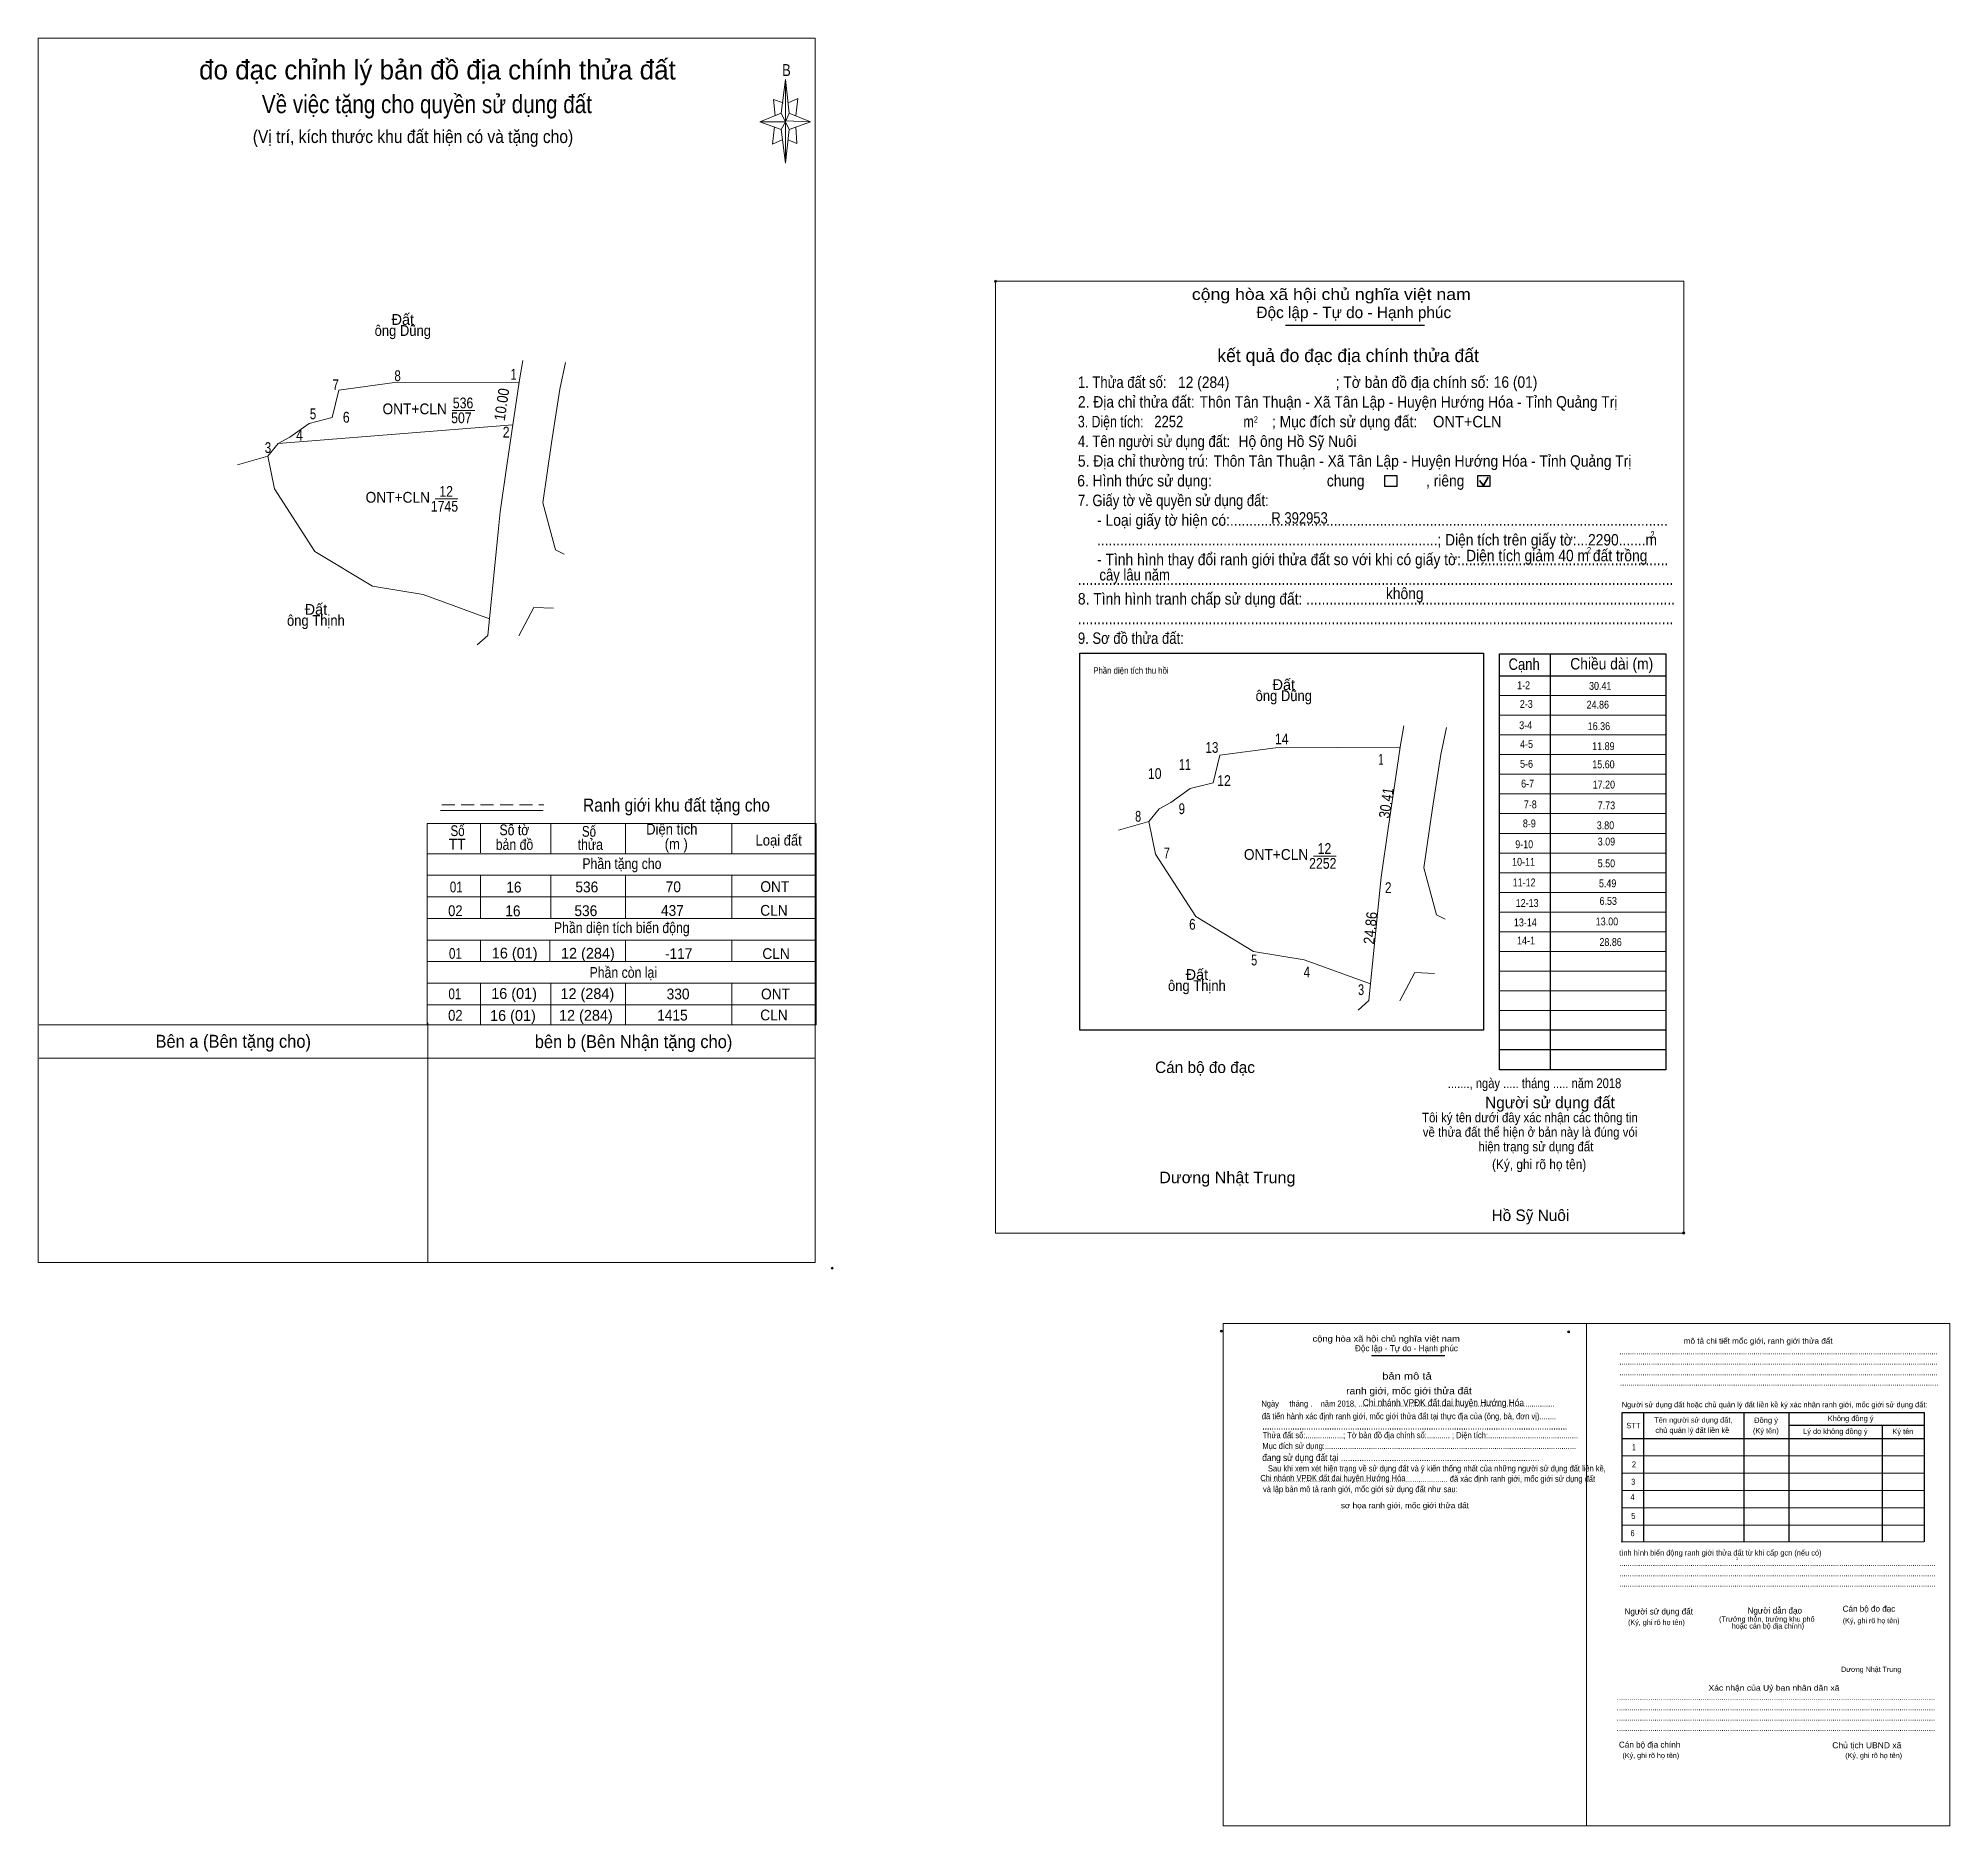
# Model space of a CAD drawing. Header units: metres. Extents: x 546917 to 548009, y 1836388 to 1837065.
# Drawn here: x 547566.7 to 548009.4, y 1836387.6 to 1836801.7 of the extents above; entities that cross this region are included whole.
import ezdxf
from ezdxf.enums import TextEntityAlignment as Align

# ---------------------------------------------------------------- set-up
doc = ezdxf.new("R2010")
doc.units = ezdxf.units.M
doc.header["$PDMODE"] = 32
doc.header["$PDSIZE"] = 0.5
doc.linetypes.add('DOTTED', pattern=[1.5, 0.3, -1.2])
doc.linetypes.add('MEDIUM_DASHED', pattern=[4.5, 3, -1.5])
for name, color, linetype, lineweight in [('10', 7, 'Continuous', 13), ('17', 7, 'Continuous', 13), ('23', 7, 'Continuous', 13), ('3', 7, 'Continuous', 13), ('5', 7, 'Continuous', 13), ('54', 7, 'DOTTED', 25), ('6', 7, 'Continuous', 13), ('63', 7, 'Continuous', 13), ('7', 7, 'Continuous', 13)]:
    doc.layers.add(name, color=color, linetype=linetype, lineweight=lineweight)
doc.layers.add('25', color=7, linetype='Continuous')
doc.layers.add('30', color=7, linetype='Continuous')

msp = doc.modelspace()

# ---------------------------------------------------------------- texts
at = {"layer": '10'}
for s, width, p in [('ONT+CLN', 0.95, (547653.865, 1836714.6)), ('507', 0.85, (547664.68, 1836712.53)), ('536', 0.85, (547665.07, 1836715.97)), ('12', 0.85, (547661.15, 1836695.48)), ('ONT+CLN', 0.95, (547649.945, 1836694.11)), ('1745', 0.85, (547660.76, 1836692.04)), ('ONT+CLN', 0.95, (547853.395, 1836611.37)), ('12', 0.85, (547864.6, 1836612.74)), ('2252', 0.85, (547864.21, 1836609.3))]:
    msp.add_text(s, height=2.5, dxfattribs=dict(at, width=width)).set_placement(p, align=Align.CENTER)
at = {"layer": '17'}
for s, height, width, p in [('2', 0.6, 0.75, (547959.98, 1836449.14)), ('Dương Nhật Trung', 1.2, 0.9, (547984.29, 1836423.24))]:
    msp.add_text(s, height=height, dxfattribs=dict(at, width=width)).set_placement(p)
at = {"layer": '25', "width": 0.9}
for height, p in [(1.6, (547873.49, 1836484.82)), (1.44, (547849.75, 1836467.44))]:
    msp.add_text('Chi nhánh VPĐK đất đai huyện Hướng Hóa', height=height, dxfattribs=at).set_placement(p)
at = {"layer": '30', "width": 0.85}
for s, height, p in [('1-2', 1.825, (547912.23, 1836650.91)), ('30.41', 1.82, (547931.07, 1836650.76)), ('2-3', 1.825, (547912.86, 1836646.58)), ('24.86', 1.82, (547930.51, 1836646.42)), ('3-4', 1.825, (547912.71, 1836641.65)), ('16.36', 1.82, (547930.77, 1836641.43)), ('4-5', 1.824, (547912.91, 1836637.27)), ('11.89', 1.82, (547931.8, 1836636.8)), ('5-6', 1.824, (547912.91, 1836632.7)), ('15.60', 1.82, (547931.82, 1836632.59)), ('6-7', 1.824, (547913.15, 1836628.12)), ('17.20', 1.82, (547931.91, 1836627.9)), ('7-8', 1.824, (547913.78, 1836623.3)), ('7.73', 1.82, (547931.93, 1836623.07)), ('8-9', 1.824, (547913.56, 1836618.9)), ('3.80', 1.82, (547931.71, 1836618.46)), ('9-10', 1.82, (547912.94, 1836614.07)), ('3.09', 1.82, (547931.93, 1836614.7)), ('10-11', 1.82, (547913.36, 1836610)), ('5.50', 1.82, (547931.93, 1836609.65)), ('11-12', 1.82, (547913.5, 1836605.23)), ('5.49', 1.82, (547932.21, 1836605.02)), ('12-13', 1.82, (547914.2, 1836600.46)), ('6.53', 1.82, (547932.35, 1836600.95)), ('13-14', 1.82, (547913.78, 1836595.97)), ('13.00', 1.82, (547932.63, 1836596.19)), ('14-1', 1.82, (547913.36, 1836591.77)), ('28.86', 1.82, (547933.47, 1836591.42))]:
    msp.add_text(s, height=height, dxfattribs=at).set_placement(p, align=Align.RIGHT)
at = {"layer": '5'}
for s, height, p in [('đo đạc chỉnh lý bản đồ địa chính thửa đất', 4.5, (547659.13, 1836792.16)), ('16 (01)', 2.5, (547677.025, 1836588.52)), ('12 (284)', 2.5, (547693.98, 1836588.48)), ('16 (01)', 2.5, (547676.885, 1836579.16)), ('12 (284)', 2.5, (547693.86, 1836579.12)), ('16 (01)', 2.5, (547676.625, 1836574.06)), ('12 (284)', 2.5, (547693.52, 1836574.1))]:
    msp.add_text(s, height=height, dxfattribs=at).set_placement(p, align=Align.CENTER)
for s, height, width, p in [('B', 2.755, 0.8, (547739.985, 1836792.96)), ('Về việc tặng cho quyền sử dụng đất', 4.2, 0.85, (547656.695, 1836784.36)), ('(Vị trí, kích thước khu đất hiện có và tặng cho)', 3, 0.9, (547653.47, 1836777.44)), ('Ranh giới khu đất tặng cho', 3, 0.9, (547714.495, 1836622.56)), ('Số', 2.5, 0.8, (547663.795, 1836616.88)), ('Số tờ', 2.5, 0.85, (547676.955, 1836617.08)), ('Số', 2.5, 0.8, (547694.235, 1836616.72)), ('Diện tích', 2.5, 0.9, (547713.43, 1836617.24)), ('TT', 2.5, 0.95, (547663.705, 1836613.76)), ('bản đồ', 2.5, 0.85, (547676.98, 1836613.68)), ('thửa', 2.5, 0.85, (547694.545, 1836613.68)), ('(m )', 2.5, 0.9, (547714.455, 1836613.8)), ('Loại đất', 2.5, 0.9, (547738.17, 1836614.68)), ('Phần tặng cho', 2.5, 0.85, (547701.865, 1836609.24)), ('01', 2.5, 0.8, (547663.495, 1836603.84)), ('16', 2.5, 0.95, (547676.84, 1836603.8)), ('536', 2.5, 0.95, (547693.735, 1836603.84)), ('70', 2.5, 0.95, (547713.78, 1836603.88)), ('ONT', 2.5, 0.95, (547737.285, 1836603.92)), ('02', 2.5, 0.9, (547663.285, 1836598.34)), ('16', 2.5, 0.95, (547676.62, 1836598.3)), ('536', 2.5, 0.95, (547693.515, 1836598.34)), ('437', 2.5, 0.95, (547713.555, 1836598.38)), ('CLN', 2.5, 0.95, (547737.075, 1836598.42)), ('Phần diện tích biến động', 2.5, 0.85, (547701.84, 1836594.4)), ('01', 2.5, 0.8, (547663.295, 1836588.44)), ('Phần còn lại', 2.5, 0.85, (547702.19, 1836584.04)), ('-117', 2.5, 0.95, (547715.01, 1836588.4)), ('CLN', 2.5, 0.95, (547737.575, 1836588.4)), ('01', 2.5, 0.8, (547663.175, 1836579.08)), ('330', 2.5, 0.95, (547714.875, 1836579.04)), ('ONT', 2.5, 0.95, (547737.445, 1836579.04)), ('02', 2.5, 0.9, (547663.285, 1836574.1)), ('1415', 2.5, 0.95, (547713.565, 1836574.14)), ('CLN', 2.5, 0.95, (547737.075, 1836574.18)), ('Bên a (Bên tặng cho)', 3, 0.95, (547611.83, 1836567.84)), ('bên b (Bên Nhận tặng cho)', 3, 0.95, (547704.56, 1836567.76))]:
    msp.add_text(s, height=height, dxfattribs=dict(at, width=width)).set_placement(p, align=Align.CENTER)
at = {"layer": '54'}
for p in [(547651.115, 1836735.31), (547630.985, 1836668.15), (547855.185, 1836650.71), (547835.055, 1836583.55)]:
    msp.add_text('Đất', height=2.5, dxfattribs=at).set_placement(p, align=Align.CENTER)
for s, width, p in [('ông Dũng', 0.9, (547651.11, 1836732.75)), ('ông Thịnh', 0.9, (547630.98, 1836665.59)), ('ông Dũng', 0.9, (547855.18, 1836648.15)), ('14', 0.85, (547854.715, 1836638.14)), ('13', 0.8, (547838.54, 1836636.16)), ('1', 0.65, (547877.69, 1836633.42)), ('10', 0.85, (547825.285, 1836630.11)), ('11', 0.75, (547832.265, 1836632.2)), ('12', 0.85, (547841.33, 1836628.48)), ('8', 0.75, (547821.445, 1836620.21)), ('9', 0.8, (547831.56, 1836621.96)), ('7', 0.75, (547828.075, 1836611.71)), ('2', 0.8, (547879.375, 1836603.68)), ('6', 0.8, (547834.005, 1836595.18)), ('5', 0.75, (547848.315, 1836586.91)), ('ông Thịnh', 0.9, (547835.05, 1836580.99)), ('4', 0.8, (547860.52, 1836584.12)), ('3', 0.75, (547873.085, 1836580.05))]:
    msp.add_text(s, height=2.5, dxfattribs=dict(at, width=width)).set_placement(p, align=Align.CENTER)
for s, rotation, width, p in [('30.41', 81.762, 0.85, (547880.156, 1836624.391)), ('24.86', 84.249, 0.9, (547876.486, 1836595.46))]:
    msp.add_text(s, height=2.5, rotation=rotation, dxfattribs=dict(at, width=width)).set_placement(p, align=Align.CENTER)
at = {"layer": '6'}
for s, height, width, p in [('ONT+CLN', 2.66, 0.95, (547889.76, 1836711.56)), ('Hộ ông Hồ Sỹ Nuôi', 2.65, 0.9, (547844.71, 1836707.02))]:
    msp.add_text(s, height=height, dxfattribs=dict(at, width=width)).set_placement(p)
at = {"layer": '63'}
for s, width, p in [(' 8', 0.8, (547650.65, 1836722.28)), (' 1', 0.75, (547677.48, 1836722.61)), (' 7', 0.8, (547636.3, 1836720.19)), (' 5', 0.8, (547631.05, 1836713.45)), (' 6', 0.85, (547638.8, 1836712.66)), (' 4', 0.85, (547627.97, 1836708.5)), (' 2', 0.85, (547675.83, 1836709.21)), (' 3', 0.8, (547620.62, 1836705.63))]:
    msp.add_text(s, height=2.5, dxfattribs=dict(at, width=width)).set_placement(p, align=Align.RIGHT)
at = {"layer": '63', "width": 0.9}
msp.add_text('10.00', height=2.5, rotation=81.789, dxfattribs=at).set_placement((547675.254, 1836716.701), align=Align.CENTER)
msp.add_text('Phần diện tích thu hồi', height=1.5, dxfattribs=at).set_placement((547819.78, 1836654.49), align=Align.CENTER)
at = {"layer": '7'}
for s, height, width, p in [('cộng hòa xã hội chủ nghĩa việt nam', 2.661, 1.15, (547833.89, 1836741.08)), ('1. Thửa đất số:', 2.661, 0.85, (547807.49, 1836720.7)), ('12 (284)', 2.65, 0.9, (547830.7, 1836720.7)), ('; Tờ bản đồ địa chính số:', 2.661, 0.9, (547867.2, 1836720.7)), ('16 (01)', 2.65, 0.9, (547903.82, 1836720.74)), ('2. Địa chỉ thửa đất:', 2.661, 0.9, (547807.49, 1836716.14)), ('Thôn Tân Thuận - Xã Tân Lập - Huyện Hướng Hóa - Tỉnh Quảng Trị', 2.65, 0.9, (547835.69, 1836716.14)), ('3. Diện tích:', 2.661, 0.8, (547807.49, 1836711.57)), ('2252', 2.65, 0.85, (547825.2, 1836711.6)), ('m', 2.661, 0.8, (547845.85, 1836711.57)), ('2', 1.52, 0.8, (547848.24, 1836712.64)), ('; Mục đích sử dụng đất:', 2.661, 0.9, (547852.44, 1836711.57)), ('4. Tên người sử dụng đất:', 2.661, 0.85, (547807.49, 1836707.01)), ('5. Địa chỉ thường trú:', 2.661, 0.9, (547807.49, 1836702.45)), ('Thôn Tân Thuận - Xã Tân Lập - Huyện Hướng Hóa - Tỉnh Quảng Trị', 2.65, 0.9, (547838.92, 1836702.45)), ('6. Hình thức sử dụng:', 2.661, 0.9, (547807.34, 1836697.88)), ('chung                , riêng', 2.661, 0.9, (547865.16, 1836697.88)), ('7. Giấy tờ về quyền sử dụng đất:', 2.661, 0.85, (547807.49, 1836693.32)), ('     - Loại giấy tờ hiện có:..................................................................................................................', 2.661, 0.9, (547807.49, 1836688.76)), ('R 392953', 2.65, 0.85, (547852.31, 1836689.26)), ('     .........................................................................................; Diện tích trên giấy tờ:...2290.......m', 2.65, 0.9, (547807.49, 1836684.2)), ('2', 1.52, 0.8, (547940.14, 1836686)), ('     - Tình hình thay đổi ranh giới thửa đất so với khi có giấy tờ:......................................................', 2.661, 0.9, (547807.49, 1836679.64)), ('Diện tích giảm 40 m đất trồng', 2.66, 0.9, (547897.42, 1836680.54)), ('2', 1.52, 0.8, (547925.42, 1836682.35)), ('...........................................................................................................................................................', 2.661, 0.9, (547807.49, 1836675.08)), ('cây lâu năm ', 2.664, 0.85, (547812.48, 1836676.09)), ('8. Tình hình tranh chấp sử dụng đất: ................................................................................................', 2.661, 0.9, (547807.49, 1836670.52)), ('không', 2.661, 0.9, (547878.84, 1836671.77)), ('...........................................................................................................................................................', 2.661, 0.9, (547807.49, 1836665.96)), ('9. Sơ đồ thửa đất:', 2.661, 0.85, (547807.49, 1836661.4)), ('Cạnh', 2.661, 0.85, (547907.24, 1836655.38)), ('Chiều dài (m)', 2.661, 0.9, (547921.54, 1836655.47)), ('......., ngày ..... tháng ..... năm 2018', 2.28, 0.85, (547893.17, 1836558.48)), ('Dương Nhật Trung', 2.664, 1.05, (547826.32, 1836536.46)), ('(Ký, ghi rõ họ tên)', 2.281, 0.9, (547903.42, 1836539.71)), ('cộng hòa xã hội chủ nghĩa việt nam', 1.405, 1.15, (547861.85, 1836499.72)), ('........................................................................................................................................................', 1.405, 0.9, (547932.93, 1836496.8)), ('........................................................................................................................................................', 1.405, 0.9, (547932.93, 1836494.4)), ('........................................................................................................................................................', 1.405, 0.9, (547932.93, 1836491.98)), ('........................................................................................................................................................', 1.405, 0.9, (547933.07, 1836489.58)), ('Ngày     tháng .    năm 2018, ..............................................................................................', 1.4, 0.9, (547849.99, 1836484.7)), (' đã tiến hành xác định ranh giới, mốc giới thửa đất tại thực địa của (ông, bà, đơn vị)........', 1.405, 0.9, (547849.61, 1836481.78)), ('STT', 1.244, 1.05, (547934.51, 1836479.69)), ('Đồng ý', 1.244, 1.05, (547964.13, 1836480.92)), ('Thửa đất số:..................; Tờ bản đồ địa chính số:........... ; Diện tích:...........................................', 1.405, 0.9, (547850.29, 1836477.38)), ('Mục đích sử dụng:........................................................................................................................', 1.405, 0.9, (547850.22, 1836474.89)), ('....................................................................................................................................', 1.6, 0.9, (547850.22, 1836479.38)), ('(Ký tên)', 1.244, 0.9, (547963.86, 1836478.49)), ('Lý do không đồng ý', 1.244, 0.9, (547975.49, 1836478.36)), ('Ký tên', 1.244, 0.9, (547996.17, 1836478.32)), ('đang sử dụng đất tại ......................................................................................', 1.6, 0.9, (547850.19, 1836472.09)), ('......................................................................................... đã xác định ranh giới, mốc giới sử dụng đất', 1.402, 0.9, (547850.07, 1836467.28)), ('Sau khi xem xét hiện trạng về sử dụng đất và ý kiến thống nhất của những người sử dụng đất liền kề,', 1.405, 0.85, (547851.51, 1836469.68)), (' và lập bản mô tả ranh giới, mốc giới sử dụng đất như sau:', 1.405, 0.9, (547849.89, 1836464.88)), ('.......................................................................................................................................................', 1.405, 0.9, (547932.89, 1836447.78)), ('.......................................................................................................................................................', 1.405, 0.9, (547932.89, 1836445.38)), ('.......................................................................................................................................................', 1.405, 0.9, (547932.89, 1836442.97)), ('(Ký, ghi rõ họ tên)', 1.204, 0.9, (547934.93, 1836434.12)), ('(Ký, ghi rõ họ tên)', 1.204, 0.9, (547984.67, 1836434.52)), ('........................................................................................................................................................', 1.405, 0.9, (547932.31, 1836416.78)), ('........................................................................................................................................................', 1.405, 0.9, (547932.31, 1836414.36)), ('........................................................................................................................................................', 1.405, 0.9, (547932.31, 1836411.96)), ('........................................................................................................................................................', 1.405, 0.9, (547932.31, 1836409.56)), ('Chủ tịch UBND xã', 1.405, 1.05, (547982.23, 1836405.54)), ('(Ký, ghi rõ họ tên)', 1.204, 0.9, (547933.63, 1836403.28)), ('(Ký, ghi rõ họ tên)', 1.204, 0.9, (547985.25, 1836403.28))]:
    msp.add_text(s, height=height, dxfattribs=dict(at, width=width)).set_placement(p)
for s, height, p in [('Độc lập - Tự do - Hạnh phúc', 2.661, (547848.85, 1836736.88)), ('Cán bộ đo đạc', 2.661, (547825.36, 1836561.99)), ('Người sử dụng đất', 2.661, (547901.83, 1836553.82)), ('Hồ Sỹ Nuôi', 2.66, (547903.32, 1836527.7)), ('Độc lập - Tự do - Hạnh phúc', 1.405, (547871.69, 1836497.53)), ('Người sử dụng đất hoặc chủ quản lý đất liền kề ký xác nhận ranh giới, mốc giới sử dụng đất:', 1.244, (547933.47, 1836484.54)), ('Tên người sử dụng đất,', 1.244, (547940.98, 1836480.97)), ('Không đồng ý', 1.244, (547981.19, 1836481.34)), ('chủ quản lý đất liền kề', 1.244, (547941.27, 1836478.6)), ('tình hình biến động ranh giới thửa đất từ khi cấp gcn (nếu có)', 1.284, (547932.89, 1836450.2)), ('Người sử dụng đất', 1.405, (547934.11, 1836436.54)), ('Người dẫn đạo', 1.404, (547962.61, 1836436.76)), ('Cán bộ đo đạc', 1.402, (547984.63, 1836437.18)), ('Cán bộ địa chính', 1.405, (547932.82, 1836405.68))]:
    msp.add_text(s, height=height, dxfattribs=at).set_placement(p)
for s, height, p in [('kết quả đo đạc địa chính thửa đất', 3.041, (547870.085, 1836726.7)), ('.', 0.76, (547947.84, 1836524.53))]:
    msp.add_text(s, height=height, dxfattribs=at).set_placement(p, align=Align.CENTER)
for s, height, width, p in [('Tôi ký tên dưới đây xác nhận các thông tin', 2.198, 0.9, (547912.2, 1836550.57)), ('về thửa đất thể hiện ở bản này là đúng vói', 2.198, 0.9, (547912.225, 1836547.21)), ('hiện trạng sử dụng đất', 2.198, 0.9, (547913.58, 1836543.84)), ('mô tả chi tiết mốc giới, ranh giới thửa đất', 1.284, 1.1, (547965.06, 1836499.28)), ('ranh giới, mốc giới thửa đất', 1.605, 1.1, (547884.185, 1836487.56)), ('bản mô tả', 1.605, 1.2, (547883.72, 1836490.98)), ('1', 1.405, 0.65, (547936.285, 1836474.6)), ('2', 1.405, 0.8, (547936.29, 1836470.6)), ('3', 1.405, 0.75, (547936.125, 1836466.57)), ('4', 1.405, 0.8, (547935.97, 1836463.06)), ('sơ họa ranh giới, mốc giới thửa đất', 1.284, 1.1, (547883.235, 1836461.16)), ('5', 1.405, 0.75, (547936.135, 1836458.65)), ('6', 1.405, 0.8, (547935.96, 1836454.68)), ('(Trưởng thôn, trưởng khu phố', 1.204, 0.9, (547967.065, 1836434.88)), ('hoặc cán bộ địa chính)', 1.204, 0.9, (547967.33, 1836433.28)), ('Xác nhận của Uỷ ban nhân dân xã', 1.285, 1.15, (547968.725, 1836418.89))]:
    msp.add_text(s, height=height, dxfattribs=dict(at, width=width)).set_placement(p, align=Align.CENTER)

# ---------------------------------------------------------------- linework, layer by layer
at = {"layer": '10'}
for p, q in [((547649.18, 1836721.93), (547636.3, 1836720.19)), ((547649.18, 1836721.93), (547636.3, 1836720.19)), ((547662.54, 1836715.49), (547667.8, 1836715.49)), ((547619.84, 1836704.87), (547612.85, 1836702.88)), ((547675.31, 1836703.24), (547673.67, 1836691.96)), ((547658.62, 1836695), (547663.88, 1836695)), ((547673.21, 1836687.38), (547670.79, 1836663.35)), ((547655.8, 1836672.81), (547644.07, 1836674.75)), ((547853.25, 1836637.33), (547840.37, 1836635.59)), ((547853.25, 1836637.33), (547840.37, 1836635.59)), ((547823.91, 1836620.27), (547816.92, 1836618.28)), ((547879.38, 1836618.64), (547877.74, 1836607.36)), ((547862.07, 1836612.26), (547867.33, 1836612.26)), ((547877.28, 1836602.78), (547874.86, 1836578.75)), ((547859.87, 1836588.21), (547848.14, 1836590.15))]:
    msp.add_line(p, q, dxfattribs=at)
at = {"layer": '23'}
for p, q in [((547677.99, 1836721.68), (547678.95, 1836727.03)), ((547688.77, 1836726.62), (547687.5, 1836720.39)), ((547681.47, 1836669.85), (547677.98, 1836663.3)), ((547681.47, 1836669.85), (547686.03, 1836669.67)), ((547670.79, 1836663.36), (547668.36, 1836661.15)), ((547882.06, 1836637.08), (547883.02, 1836642.43)), ((547892.84, 1836642.02), (547891.57, 1836635.79)), ((547885.54, 1836585.25), (547882.05, 1836578.7)), ((547885.54, 1836585.25), (547890.1, 1836585.07)), ((547874.86, 1836578.76), (547872.43, 1836576.55))]:
    msp.add_line(p, q, dxfattribs=at)
for points in [[(547687.5, 1836720.39), (547685.59, 1836707.96), (547683.55, 1836694.11), (547686.49, 1836683.22), (547688.48, 1836682.22)], [(547891.57, 1836635.79), (547889.66, 1836623.36), (547887.62, 1836609.51), (547890.56, 1836598.62), (547892.55, 1836597.62)]]:
    msp.add_lwpolyline(points, dxfattribs=at)
at = {"layer": '3'}
for p, q in [((547636.3, 1836720.19), (547634.74, 1836713.85)), ((547678.04, 1836722.05), (547649.18, 1836721.93)), ((547676.6, 1836712.15), (547678.04, 1836722.05)), ((547622.24, 1836707.81), (547676.6, 1836712.15)), ((547675.31, 1836703.24), (547676.6, 1836712.15)), ((547673.21, 1836687.38), (547673.67, 1836691.96)), ((547644.07, 1836674.75), (547630.73, 1836682.84)), ((547644.07, 1836674.75), (547655.8, 1836672.81)), ((547671.18, 1836667.22), (547655.8, 1836672.81)), ((547840.37, 1836635.59), (547838.81, 1836629.25)), ((547882.11, 1836637.45), (547853.25, 1836637.33)), ((547880.67, 1836627.55), (547882.11, 1836637.45)), ((547879.38, 1836618.64), (547880.67, 1836627.55)), ((547877.28, 1836602.78), (547877.74, 1836607.36)), ((547848.14, 1836590.15), (547834.8, 1836598.24)), ((547848.14, 1836590.15), (547859.87, 1836588.21)), ((547875.25, 1836582.62), (547859.87, 1836588.21))]:
    msp.add_line(p, q, dxfattribs=at)
for points in [[(547636.3, 1836720.19), (547634.74, 1836713.85), (547629.43, 1836712.47)], [(547629.43, 1836712.47), (547624.96, 1836709.27), (547622.24, 1836707.81), (547619.84, 1836704.87), (547621.42, 1836697.3), (547630.73, 1836682.84)], [(547840.37, 1836635.59), (547838.81, 1836629.25), (547833.5, 1836627.87)], [(547833.5, 1836627.87), (547829.03, 1836624.67), (547826.31, 1836623.21), (547823.91, 1836620.27), (547825.49, 1836612.7), (547834.8, 1836598.24)]]:
    msp.add_lwpolyline(points, dxfattribs=at)
at = {"layer": '5'}
for p, q in [((547738.78, 1836784.36), (547739.78, 1836792.16)), ((547738.78, 1836780.56), (547733.78, 1836782.36)), ((547740.58, 1836784.36), (547745.58, 1836782.36)), ((547740.58, 1836780.56), (547739.78, 1836772.76)), ((547742.38, 1836777.36), (547740.38, 1836778.16)), ((547742.18, 1836781.16), (547742.38, 1836777.36)), ((547659.82, 1836622.8), (547683.62, 1836622.8)), ((547656.74, 1836619.8), (547746.9, 1836619.8)), ((547669.1, 1836619.8), (547669.1, 1836612.96)), ((547685.38, 1836619.8), (547685.38, 1836612.8)), ((547702.7, 1836619.8), (547702.7, 1836612.8)), ((547727.3, 1836619.8), (547727.3, 1836612.8)), ((547746.9, 1836619.8), (547746.9, 1836573.16)), ((547656.74, 1836612.8), (547746.9, 1836612.8)), ((547656.74, 1836607.8), (547746.9, 1836607.8)), ((547669.1, 1836607.8), (547669.1, 1836597.8)), ((547685.38, 1836607.8), (547685.38, 1836597.8)), ((547702.7, 1836607.8), (547702.7, 1836597.8)), ((547727.3, 1836607.8), (547727.3, 1836597.8)), ((547656.74, 1836602.8), (547746.9, 1836602.8)), ((547656.74, 1836597.8), (547746.9, 1836597.8)), ((547656.74, 1836592.8), (547746.9, 1836592.8)), ((547669.1, 1836592.8), (547669.1, 1836587.8)), ((547685.18, 1836592.8), (547685.18, 1836587.8)), ((547702.7, 1836592.8), (547702.7, 1836587.8)), ((547727.3, 1836592.8), (547727.3, 1836587.8)), ((547656.74, 1836587.8), (547746.9, 1836587.8)), ((547656.74, 1836582.8), (547746.9, 1836582.8)), ((547669.1, 1836582.8), (547669.1, 1836573.16)), ((547685.38, 1836582.8), (547685.38, 1836573.16)), ((547702.7, 1836582.8), (547702.7, 1836573.16)), ((547727.3, 1836582.8), (547727.3, 1836573.16)), ((547656.74, 1836577.8), (547746.9, 1836577.8)), ((547656.9, 1836573.64), (547656.9, 1836518.24)), ((547566.9, 1836573.16), (547746.9, 1836573.16)), ((547566.9, 1836573.16), (547746.9, 1836573.16)), ((547566.9, 1836573.16), (547746.9, 1836573.16)), ((547566.9, 1836565.44), (547746.5, 1836565.44))]:
    msp.add_line(p, q, dxfattribs=at)
at = {"layer": '5', "linetype": 'MEDIUM_DASHED'}
msp.add_line((547660.14, 1836624.12), (547683.74, 1836624.12), dxfattribs=at)
at = {"layer": '5'}
for points in [[(547566.66, 1836801.72), (547746.66, 1836801.72), (547746.66, 1836518.12), (547566.66, 1836518.12)], [(547739.78, 1836792.16), (547740.58, 1836784.36), (547739.78, 1836782.36)], [(547739.78, 1836782.36), (547733.78, 1836782.36), (547738.78, 1836784.36), (547740.58, 1836780.56), (547745.58, 1836782.36), (547739.78, 1836782.56)], [(547739.78, 1836782.36), (547739.78, 1836772.76), (547738.78, 1836780.56)]]:
    msp.add_lwpolyline(points, close=True, dxfattribs=at)
for points in [[(547739.18, 1836786.76), (547736.98, 1836787.56), (547737.38, 1836783.76)], [(547740.38, 1836786.76), (547742.58, 1836787.76), (547742.18, 1836783.76)], [(547739.78, 1836782.36), (547738.78, 1836784.36), (547733.78, 1836782.36)], [(547739.78, 1836782.36), (547740.58, 1836780.56), (547745.58, 1836782.36)], [(547737.18, 1836781.16), (547736.78, 1836777.16), (547738.98, 1836778.16)]]:
    msp.add_lwpolyline(points, dxfattribs=at)
msp.add_point((547750.58, 1836516.76), dxfattribs=at)
at = {"layer": '63'}
msp.add_line((547656.74, 1836619.8), (547656.74, 1836573.16), dxfattribs=at)
at = {"layer": '7', "lineweight": 25}
for p, q in [((547855.55, 1836735.28), (547887.79, 1836735.28)), ((547905.12, 1836562.76), (547905.12, 1836659.1)), ((547916.91, 1836659.1), (547916.91, 1836562.76)), ((547905.12, 1836654), (547943.67, 1836654)), ((547943.67, 1836571.89), (547905.12, 1836571.89)), ((547943.67, 1836567.33), (547905.12, 1836567.33)), ((547943.67, 1836567.32), (547905.12, 1836567.32)), ((547943.67, 1836562.76), (547905.12, 1836562.76)), ((547875.5, 1836496.52), (547892.52, 1836496.52)), ((547938.51, 1836483.26), (547938.51, 1836453.37)), ((547961.73, 1836483.14), (547961.73, 1836453.37)), ((547972.2, 1836483.14), (547972.2, 1836453.37)), ((547933.47, 1836477.32), (548003.59, 1836477.32)), ((547972.2, 1836480.37), (548003.59, 1836480.37)), ((547993.76, 1836480.37), (547993.76, 1836453.37))]:
    msp.add_line(p, q, dxfattribs=at)
at = {"layer": '7', "lineweight": 35}
for p, q in [((547900.51, 1836699.25), (547901.42, 1836698.07)), ((547901.42, 1836698.07), (547902.52, 1836700.04))]:
    msp.add_line(p, q, dxfattribs=at)
at = {"layer": '7'}
for p, q in [((547905.12, 1836649.44), (547943.67, 1836649.44)), ((547905.12, 1836644.88), (547943.67, 1836644.88)), ((547905.12, 1836640.32), (547943.67, 1836640.32)), ((547905.12, 1836635.76), (547943.67, 1836635.76)), ((547905.12, 1836631.2), (547943.67, 1836631.2)), ((547905.12, 1836626.63), (547943.67, 1836626.63)), ((547905.12, 1836622.07), (547943.67, 1836622.07)), ((547905.12, 1836617.51), (547943.67, 1836617.51)), ((547905.12, 1836612.95), (547943.67, 1836612.95)), ((547905.12, 1836608.39), (547943.67, 1836608.39)), ((547905.12, 1836603.82), (547943.67, 1836603.82)), ((547905.12, 1836599.26), (547943.67, 1836599.26)), ((547905.12, 1836594.7), (547943.67, 1836594.7)), ((547905.12, 1836590.14), (547943.67, 1836590.14)), ((547905.12, 1836585.58), (547943.67, 1836585.58)), ((547905.12, 1836581.01), (547943.67, 1836581.01)), ((547905.12, 1836576.45), (547943.67, 1836576.45)), ((547905.12, 1836571.89), (547943.67, 1836571.89)), ((547905.12, 1836567.32), (547943.67, 1836567.32)), ((547933.47, 1836473.31), (548003.59, 1836473.31)), ((547933.47, 1836469.29), (548003.59, 1836469.29)), ((547933.47, 1836465.28), (548003.59, 1836465.28)), ((547933.47, 1836461.27), (548003.59, 1836461.27)), ((547933.47, 1836457.25), (548003.59, 1836457.25)), ((547933.35, 1836453.37), (548003.47, 1836453.37))]:
    msp.add_line(p, q, dxfattribs=at)
for points in [[(547788.41, 1836745.4), (547947.82, 1836745.4), (547947.82, 1836524.9), (547788.41, 1836524.9)], [(547841.15, 1836503.98), (547925.3, 1836503.98), (547925.3, 1836387.59), (547841.15, 1836387.59)], [(547925.3, 1836503.98), (548009.45, 1836503.98), (548009.45, 1836387.59), (547925.3, 1836387.59)], [(547925.3, 1836503.97), (548009.45, 1836503.97), (548009.45, 1836387.59), (547925.3, 1836387.59)]]:
    msp.add_lwpolyline(points, close=True, dxfattribs=at)
at = {"layer": '7', "lineweight": 25}
for points in [[(547878.62, 1836700.42), (547881.36, 1836700.42), (547881.36, 1836697.87), (547878.62, 1836697.87)], [(547900.16, 1836700.42), (547902.9, 1836700.42), (547902.9, 1836697.87), (547900.16, 1836697.87)], [(547807.95, 1836659.25), (547901.47, 1836659.25), (547901.47, 1836571.89), (547807.95, 1836571.89)]]:
    msp.add_lwpolyline(points, close=True, dxfattribs=at)
for points in [[(547905.12, 1836659.1), (547943.67, 1836659.1), (547943.67, 1836562.76)], [(548003.59, 1836453.37), (548003.59, 1836483.26), (547933.47, 1836483.26), (547933.47, 1836453.37)]]:
    msp.add_lwpolyline(points, dxfattribs=at)
at = {"layer": '7'}
for p in [(547788.41, 1836745.4), (547947.82, 1836524.9), (547840.7, 1836502.18), (547921.15, 1836502.01)]:
    msp.add_point(p, dxfattribs=at)

msp.set_redraw_order([(e.dxf.handle, doc.entitydb.next_handle()) for e in msp.query("TEXT MTEXT ATTDEF DIMENSION ARC_DIMENSION")])  # texts and dimensions are drawn at this point

doc.saveas('drawing.dxf')
